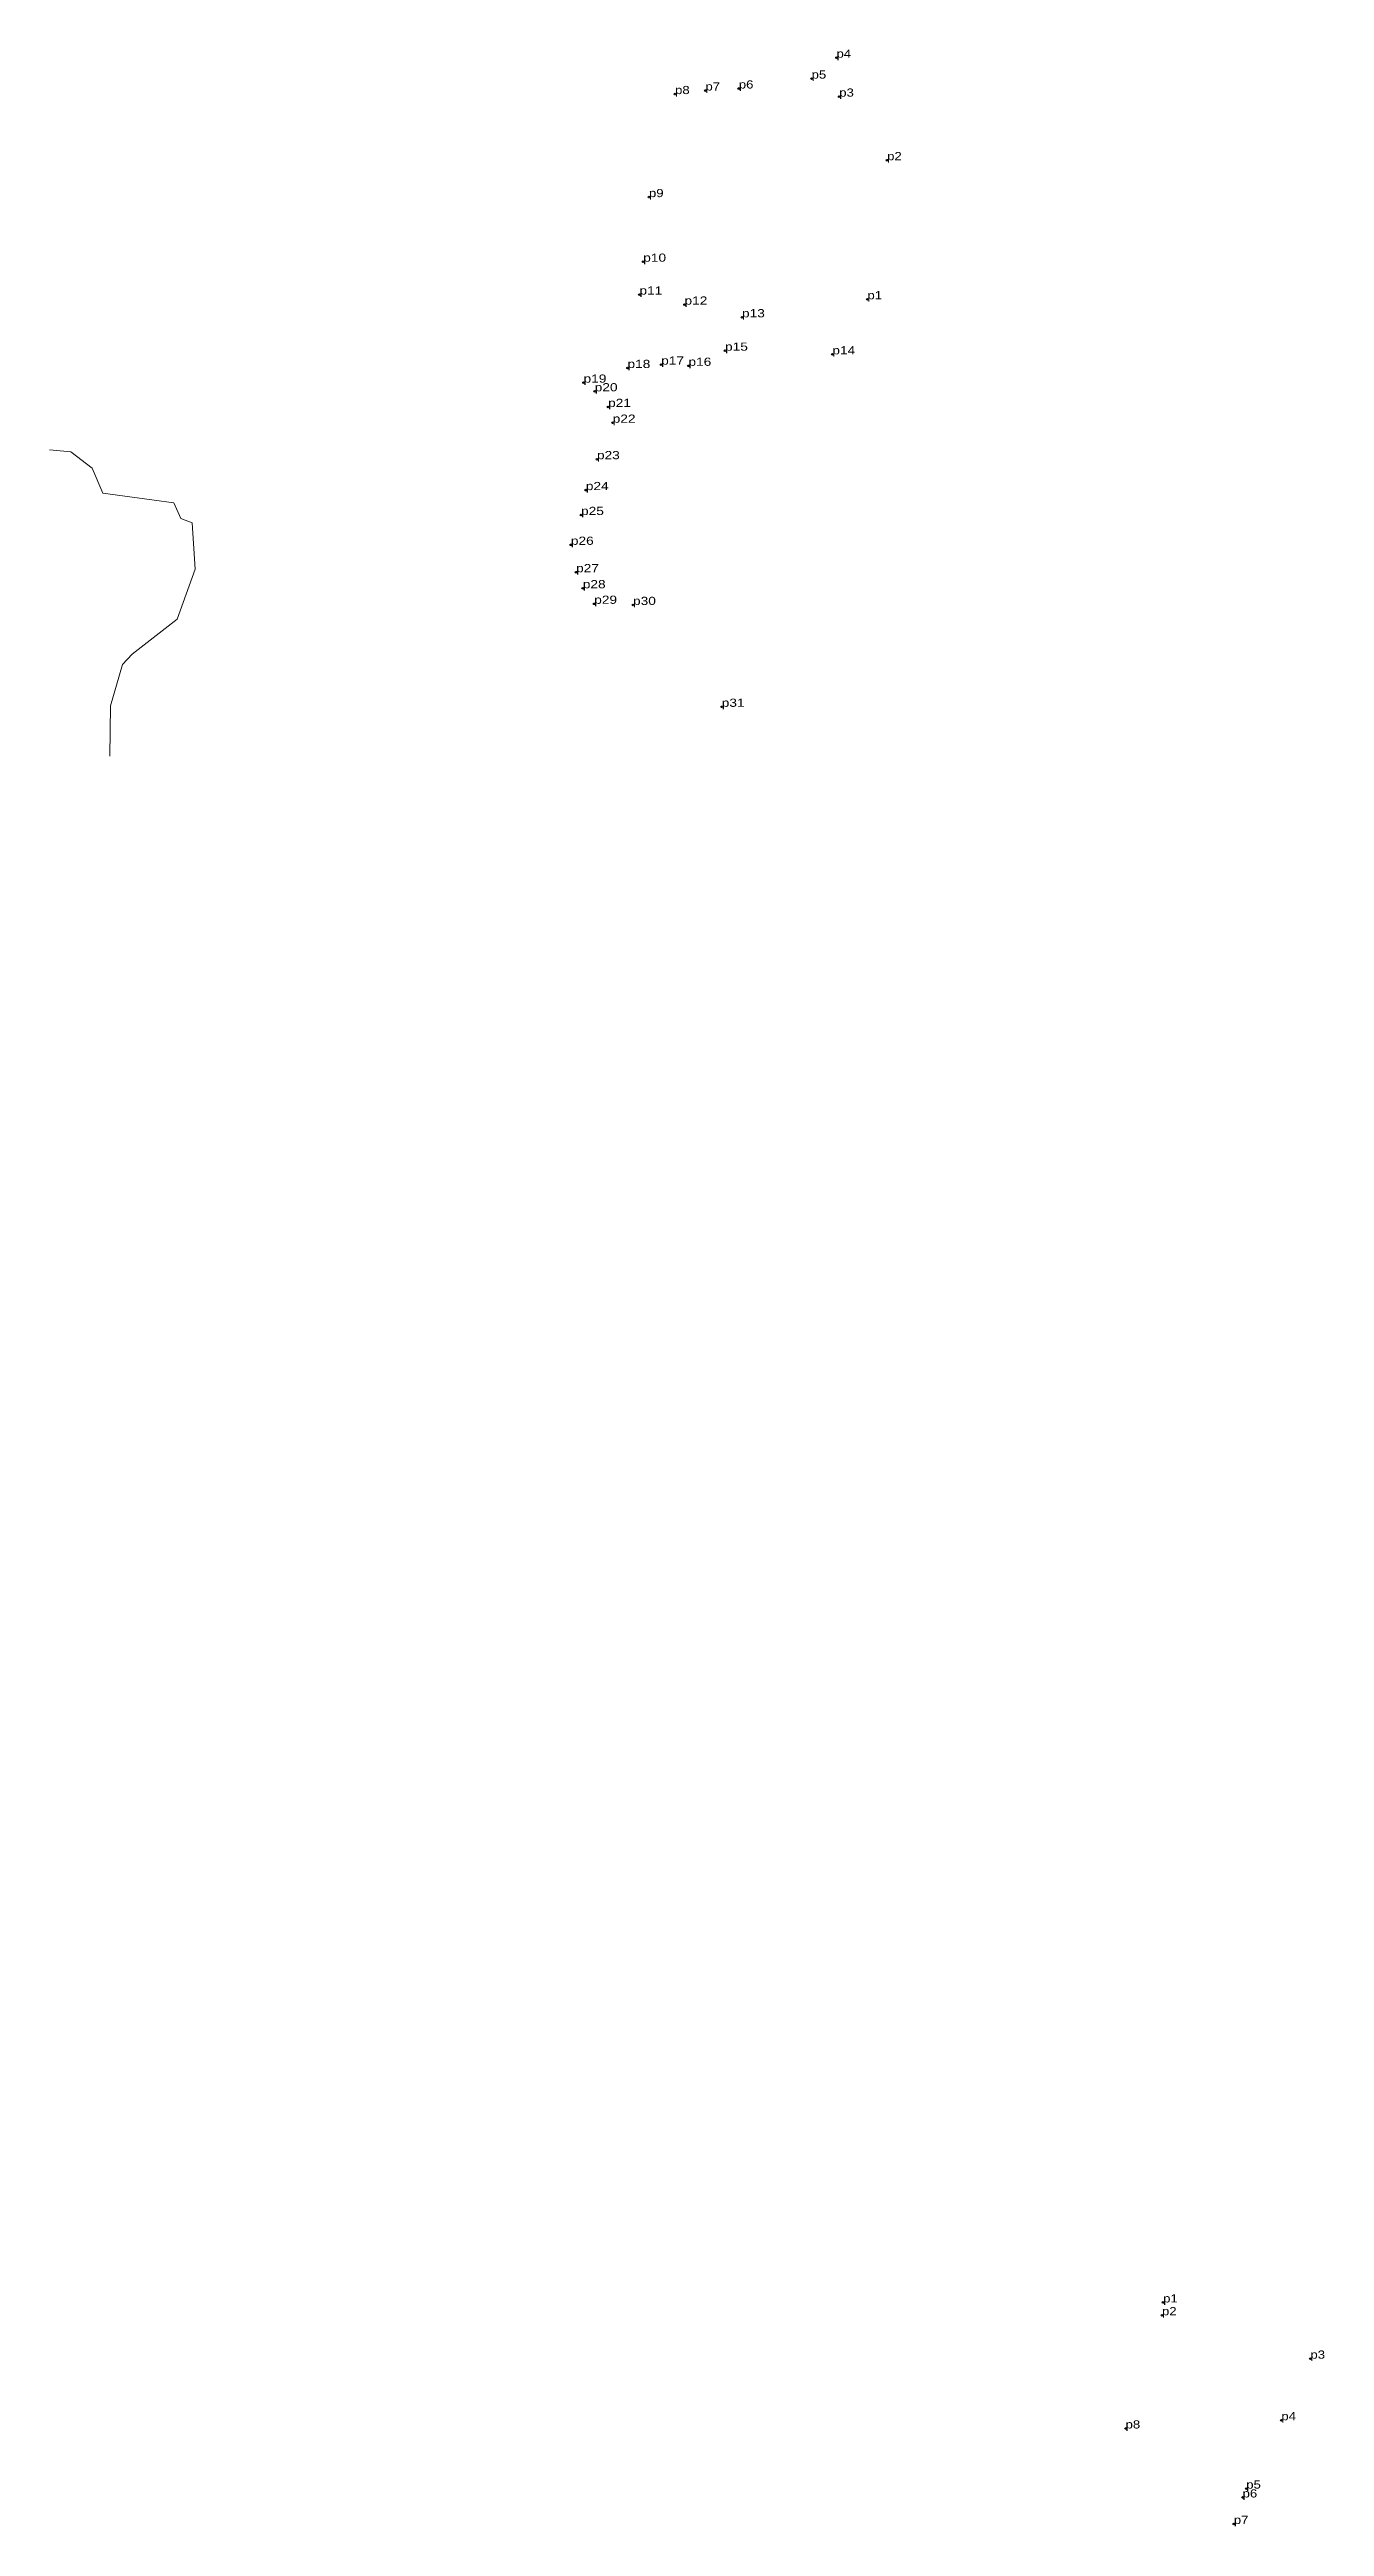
# Model space of a CAD drawing. Header units: metres. Extents: x 534559 to 555232, y 1820931 to 1853148.
# Drawn here: x 538948 to 539228, y 1836796 to 1837340 of the extents above; entities that cross this region are included whole.
import ezdxf

# ---------------------------------------------------------------- set-up
doc = ezdxf.new("R2010")
doc.units = ezdxf.units.M
doc.header["$LTSCALE"] = 0.72
doc.header["$PDMODE"] = 32
doc.header["$PDSIZE"] = 0.36
doc.layers.add('12', color=7, linetype='Continuous')
doc.layers.add('7', color=7, linetype='Continuous')
doc.layers.add('13', color=7, linetype='Continuous', lineweight=13)

msp = doc.modelspace()

# ---------------------------------------------------------------- texts
at = {"layer": '12'}
for s, width, p in [('p4', 1.2, (539120.43, 1837338.29)), ('p4', 1.2, (539120.43, 1837338.29)), ('p4', 1.2, (539120.43, 1837338.29)), ('p8', 1.2, (539084.95, 1837330.3)), ('p8', 1.2, (539084.95, 1837330.3)), ('p8', 1.2, (539084.95, 1837330.3)), ('p7', 1.2, (539091.63, 1837331.08)), ('p7', 1.2, (539091.63, 1837331.08)), ('p7', 1.2, (539091.63, 1837331.08)), ('p6', 1.2, (539098.96, 1837331.52)), ('p6', 1.2, (539098.96, 1837331.52)), ('p6', 1.2, (539098.96, 1837331.52)), ('p5', 1.2, (539114.96, 1837333.7)), ('p5', 1.2, (539114.96, 1837333.7)), ('p5', 1.2, (539114.96, 1837333.7)), ('p3', 1.2, (539121.03, 1837329.74)), ('p3', 1.2, (539121.03, 1837329.74)), ('p3', 1.2, (539121.03, 1837329.74)), ('p2', 1.2, (539131.55, 1837315.77)), ('p2', 1.2, (539131.55, 1837315.77)), ('p2', 1.2, (539131.55, 1837315.77)), ('p9', 1.2, (539079.22, 1837307.66)), ('p9', 1.2, (539079.22, 1837307.66)), ('p9', 1.2, (539079.22, 1837307.66)), ('p10', 1.25, (539077.96, 1837293.47)), ('p10', 1.25, (539077.96, 1837293.47)), ('p10', 1.25, (539077.96, 1837293.47)), ('p11', 1.25, (539077.13, 1837286.25)), ('p11', 1.25, (539077.13, 1837286.25)), ('p11', 1.25, (539077.13, 1837286.25)), ('p12', 1.25, (539087.03, 1837284.04)), ('p12', 1.25, (539087.03, 1837284.04)), ('p12', 1.25, (539087.03, 1837284.04)), ('p13', 1.25, (539099.66, 1837281.26)), ('p13', 1.25, (539099.66, 1837281.26)), ('p13', 1.25, (539099.66, 1837281.26)), ('p1', 1.2, (539127.22, 1837285.22)), ('p1', 1.2, (539127.22, 1837285.22)), ('p1', 1.2, (539127.22, 1837285.22)), ('p18', 1.25, (539074.5, 1837270.12)), ('p18', 1.25, (539074.5, 1837270.12)), ('p18', 1.25, (539074.5, 1837270.12)), ('p17', 1.25, (539081.9, 1837270.86)), ('p17', 1.25, (539081.9, 1837270.86)), ('p17', 1.25, (539081.9, 1837270.86)), ('p16', 1.25, (539087.9, 1837270.6)), ('p16', 1.25, (539087.9, 1837270.6)), ('p16', 1.25, (539087.9, 1837270.6)), ('p15', 1.25, (539095.94, 1837273.92)), ('p15', 1.25, (539095.94, 1837273.92)), ('p15', 1.25, (539095.94, 1837273.92)), ('p14', 1.25, (539119.52, 1837273.12)), ('p14', 1.25, (539119.52, 1837273.12)), ('p14', 1.25, (539119.52, 1837273.12)), ('p19', 1.25, (539064.85, 1837266.9)), ('p19', 1.25, (539064.85, 1837266.9)), ('p19', 1.25, (539064.85, 1837266.9)), ('p20', 1.25, (539067.3, 1837265)), ('p20', 1.25, (539067.3, 1837265)), ('p20', 1.25, (539067.3, 1837265)), ('p21', 1.25, (539070.24, 1837261.56)), ('p21', 1.25, (539070.24, 1837261.56)), ('p21', 1.25, (539070.24, 1837261.56)), ('p22', 1.25, (539071.25, 1837258.09)), ('p22', 1.25, (539071.25, 1837258.09)), ('p22', 1.25, (539071.25, 1837258.09)), ('p23', 1.25, (539067.79, 1837250.08)), ('p23', 1.25, (539067.79, 1837250.08)), ('p23', 1.25, (539067.79, 1837250.08)), ('p24', 1.25, (539065.35, 1837243.29)), ('p24', 1.25, (539065.35, 1837243.29)), ('p24', 1.25, (539065.35, 1837243.29)), ('p25', 1.25, (539064.3, 1837237.82)), ('p25', 1.25, (539064.3, 1837237.82)), ('p25', 1.25, (539064.3, 1837237.82)), ('p26', 1.25, (539062.06, 1837231.27)), ('p26', 1.25, (539062.06, 1837231.27)), ('p26', 1.25, (539062.06, 1837231.27)), ('p27', 1.25, (539063.21, 1837225.25)), ('p27', 1.25, (539063.21, 1837225.25)), ('p27', 1.25, (539063.21, 1837225.25)), ('p28', 1.25, (539064.68, 1837221.73)), ('p28', 1.25, (539064.68, 1837221.73)), ('p28', 1.25, (539064.68, 1837221.73)), ('p29', 1.25, (539067.19, 1837218.31)), ('p29', 1.25, (539067.19, 1837218.31)), ('p29', 1.25, (539067.19, 1837218.31)), ('p30', 1.25, (539075.72, 1837218.06)), ('p30', 1.25, (539075.72, 1837218.06)), ('p30', 1.25, (539075.72, 1837218.06)), ('p31', 1.25, (539095.21, 1837195.68)), ('p31', 1.25, (539095.21, 1837195.68)), ('p31', 1.25, (539095.21, 1837195.68)), ('p2', 1.2, (539191.94, 1836842.3)), ('p1', 1.2, (539192.2, 1836845.11)), ('p3', 1.2, (539224.56, 1836832.76)), ('p4', 1.2, (539218.17, 1836819.23)), ('p8', 1.2, (539183.95, 1836817.42)), ('p6', 1.2, (539209.66, 1836802.26)), ('p5', 1.2, (539210.46, 1836804.21)), ('p7', 1.2, (539207.73, 1836796.44))]:
    msp.add_text(s, height=1.8, dxfattribs=dict(at, width=width)).set_placement(p)

# ---------------------------------------------------------------- linework, layer by layer
at = {"layer": '13'}
msp.add_lwpolyline([(538960.73, 1837184.87), (538960.94, 1837195.91), (538963.54, 1837204.98), (538965.7, 1837207.26), (538975.59, 1837214.95), (538979.53, 1837225.95), (538978.86, 1837236.08), (538976.38, 1837237.04), (538974.8, 1837240.47), (538959.23, 1837242.63), (538956.85, 1837248.15), (538952.18, 1837251.74), (538947.51, 1837252.15)], dxfattribs=at)
at = {"layer": '7'}
for p in [(539120.43, 1837338.29), (539098.96, 1837331.52), (539114.96, 1837333.7), (539084.95, 1837330.3), (539091.63, 1837331.08), (539121.03, 1837329.74), (539131.55, 1837315.77), (539079.22, 1837307.66), (539077.96, 1837293.47), (539077.13, 1837286.25), (539087.03, 1837284.04), (539127.22, 1837285.22), (539099.66, 1837281.26), (539095.94, 1837273.91), (539119.52, 1837273.12), (539064.85, 1837266.9), (539074.51, 1837270.12), (539081.9, 1837270.86), (539087.9, 1837270.6), (539067.3, 1837265), (539070.25, 1837261.56), (539071.25, 1837258.09), (539067.79, 1837250.08), (539065.35, 1837243.29), (539064.3, 1837237.82), (539062.06, 1837231.27), (539063.21, 1837225.25), (539064.68, 1837221.73), (539067.19, 1837218.31), (539075.72, 1837218.06), (539095.21, 1837195.68), (539191.94, 1836842.29), (539192.2, 1836845.11), (539224.56, 1836832.76), (539183.95, 1836817.42), (539218.17, 1836819.23), (539210.46, 1836804.21), (539209.66, 1836802.27), (539207.73, 1836796.44)]:
    msp.add_point(p, dxfattribs=at)

msp.set_redraw_order([(e.dxf.handle, doc.entitydb.next_handle()) for e in msp.query("TEXT MTEXT ATTDEF DIMENSION ARC_DIMENSION")])  # texts and dimensions are drawn at this point

doc.saveas('drawing.dxf')
